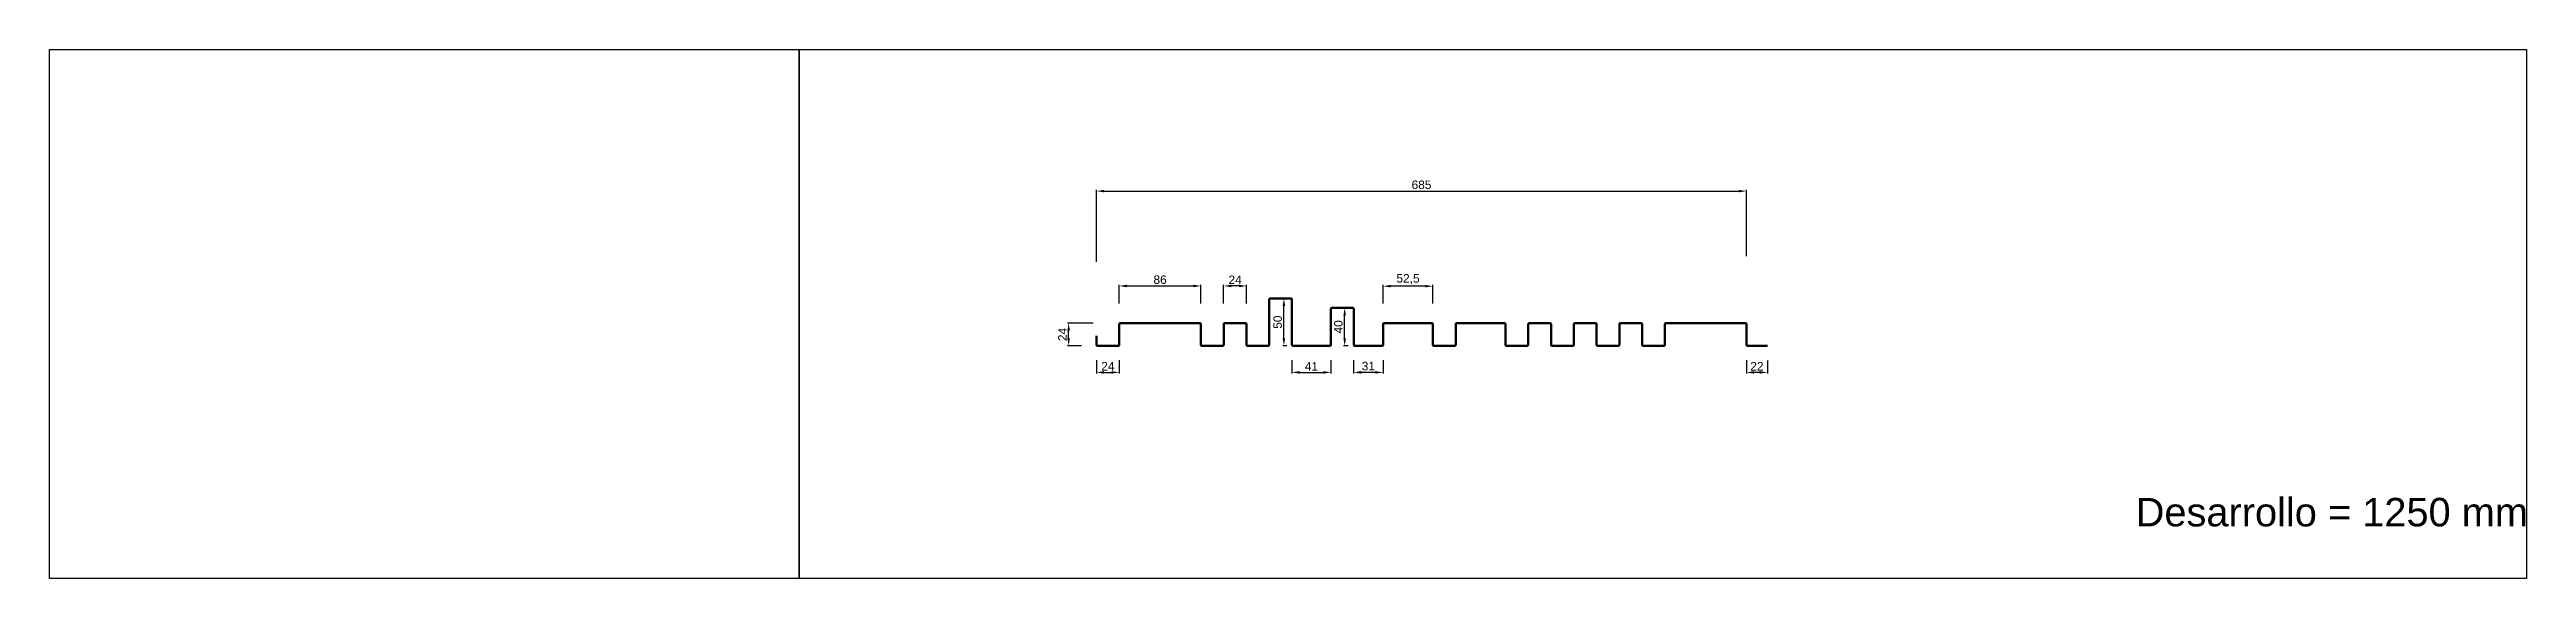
# Model space of a CAD drawing. Header units: millimetres. Extents: x 4334 to 41995838936, y 18500 to 30334.
# Drawn here: x 19188 to 21799, y 22005 to 22562 of the extents above; entities that cross this region are included whole.
import ezdxf

# ---------------------------------------------------------------- set-up
doc = ezdxf.new("R2010")
doc.units = ezdxf.units.MM
doc.layers.add('ANOTACIONES', color=7, linetype='Continuous', plot=False)
doc.layers.add('RECUADROS', color=253, linetype='Continuous')
doc.styles.get("Standard").update_dxf_attribs({"font": 'arial.ttf'})
doc.dimstyles.new('ISO-25', dxfattribs={"dimtxt": 9, "dimasz": 8, "dimexe": 1.25, "dimexo": 0.625, "dimgap": 2, "dimtad": 1, "dimdec": 1, "dimtxsty": 'Standard', "dimcen": 2.5, "dimadec": 0, "dimazin": 0, "dimtfac": 1, "dimtdec": 1, "dimtmove": 0, "dimatfit": 3, "dimfxl": 1, "dimarcsym": 0})

msp = doc.modelspace()

# ---------------------------------------------------------------- texts
at = {"layer": 'ANOTACIONES', "insert": (21386.96, 22089.85), "char_height": 30, "attachment_point": 1}
msp.add_mtext_dynamic_manual_height_columns('Desarrollo = 1250 mm', width=6765.1618, gutter_width=150, heights=[0], dxfattribs=at)

# ---------------------------------------------------------------- blocks, each defined once
blk = doc.blocks.new('*D516')
at = {"color": 0, "lineweight": -2, "transparency": 16777216}
for p, q in [((20291.8, 22338.6), (20291.8, 22414.5)), ((20299.8, 22413.2), (20968.8, 22413.2)), ((20976.8, 22344.7), (20976.8, 22414.5))]:
    blk.add_line(p, q, dxfattribs=at)
at = {"color": 0, "transparency": 16777216}
for points in [[(20299.8, 22414.5), (20299.8, 22411.9), (20291.8, 22413.2)], [(20968.8, 22414.5), (20968.8, 22411.9), (20976.8, 22413.2)]]:
    blk.add_solid(points, dxfattribs=at)
at = {"layer": 'Defpoints', "color": 0, "transparency": 16777216}
for p in [(20976.8, 22413.2), (20291.8, 22337.9), (20976.8, 22344.1)]:
    blk.add_point(p, dxfattribs=at)
at = {"color": 0, "transparency": 16777216, "insert": (20634.3, 22419.8), "char_height": 9, "attachment_point": 5}
blk.add_mtext('685', dxfattribs=at)
blk = doc.blocks.new('*D517')
at = {"color": 0, "lineweight": -2, "transparency": 16777216}
for p, q in [((20496.2, 22300.1), (20488, 22300.1)), ((20489.3, 22258.1), (20489.3, 22292.1)), ((20492.5, 22250.1), (20488, 22250.1))]:
    blk.add_line(p, q, dxfattribs=at)
at = {"color": 0, "transparency": 16777216}
for points in [[(20488, 22292.1), (20490.6, 22292.1), (20489.3, 22300.1)], [(20488, 22258.1), (20490.6, 22258.1), (20489.3, 22250.1)]]:
    blk.add_solid(points, dxfattribs=at)
at = {"layer": 'Defpoints', "color": 0, "transparency": 16777216}
for p in [(20489.3, 22300.1), (20496.8, 22300.1), (20493.1, 22250.1)]:
    blk.add_point(p, dxfattribs=at)
at = {"color": 0, "transparency": 16777216, "insert": (20482.7, 22275.1), "char_height": 9, "attachment_point": 5, "rotation": 90}
blk.add_mtext('50', dxfattribs=at)
blk = doc.blocks.new('*D518')
at = {"color": 0, "lineweight": -2, "transparency": 16777216}
for p, q in [((20561.2, 22290.1), (20552.1, 22290.1)), ((20553.3, 22258.1), (20553.3, 22282.1)), ((20557, 22250.1), (20552.1, 22250.1))]:
    blk.add_line(p, q, dxfattribs=at)
at = {"color": 0, "transparency": 16777216}
for points in [[(20552, 22282.1), (20554.7, 22282.1), (20553.3, 22290.1)], [(20552, 22258.1), (20554.7, 22258.1), (20553.3, 22250.1)]]:
    blk.add_solid(points, dxfattribs=at)
at = {"layer": 'Defpoints', "color": 0, "transparency": 16777216}
for p in [(20553.3, 22290.1), (20561.8, 22290.1), (20557.6, 22250.1)]:
    blk.add_point(p, dxfattribs=at)
at = {"color": 0, "transparency": 16777216, "insert": (20546.7, 22270.1), "char_height": 9, "attachment_point": 5, "rotation": 90}
blk.add_mtext('40', dxfattribs=at)
blk = doc.blocks.new('*D519')
at = {"color": 0, "lineweight": -2, "transparency": 16777216}
for p, q in [((20562.8, 22235), (20562.8, 22220.9)), ((20585.8, 22222.1), (20570.8, 22222.1)), ((20593.8, 22235), (20593.8, 22220.9))]:
    blk.add_line(p, q, dxfattribs=at)
at = {"color": 0, "transparency": 16777216}
for points in [[(20570.8, 22223.5), (20570.8, 22220.8), (20562.8, 22222.1)], [(20585.8, 22223.5), (20585.8, 22220.8), (20593.8, 22222.1)]]:
    blk.add_solid(points, dxfattribs=at)
at = {"layer": 'Defpoints', "color": 0, "transparency": 16777216}
for p in [(20562.8, 22235.7), (20562.8, 22222.1), (20593.8, 22235.7)]:
    blk.add_point(p, dxfattribs=at)
at = {"color": 0, "transparency": 16777216, "insert": (20578.3, 22228.7), "char_height": 9, "attachment_point": 5}
blk.add_mtext('31', dxfattribs=at)
blk = doc.blocks.new('*D520')
at = {"color": 0, "lineweight": -2, "transparency": 16777216}
for p, q in [((20497.8, 22235), (20497.8, 22220.9)), ((20505.8, 22222.1), (20530.8, 22222.1)), ((20538.8, 22235), (20538.8, 22220.9))]:
    blk.add_line(p, q, dxfattribs=at)
at = {"color": 0, "transparency": 16777216}
for points in [[(20505.8, 22223.5), (20505.8, 22220.8), (20497.8, 22222.1)], [(20530.8, 22223.5), (20530.8, 22220.8), (20538.8, 22222.1)]]:
    blk.add_solid(points, dxfattribs=at)
at = {"layer": 'Defpoints', "color": 0, "transparency": 16777216}
for p in [(20497.8, 22235.7), (20538.8, 22235.7), (20538.8, 22222.1)]:
    blk.add_point(p, dxfattribs=at)
at = {"color": 0, "transparency": 16777216, "insert": (20518.3, 22228.6), "char_height": 9, "attachment_point": 5}
blk.add_mtext('41', dxfattribs=at)
blk = doc.blocks.new('*D521')
at = {"color": 0, "lineweight": -2, "transparency": 16777216}
for p, q in [((20291.8, 22235), (20291.8, 22220.9)), ((20299.8, 22222.1), (20307.8, 22222.1)), ((20315.8, 22235), (20315.8, 22220.9))]:
    blk.add_line(p, q, dxfattribs=at)
at = {"color": 0, "transparency": 16777216}
for points in [[(20299.8, 22223.5), (20299.8, 22220.8), (20291.8, 22222.1)], [(20307.8, 22223.5), (20307.8, 22220.8), (20315.8, 22222.1)]]:
    blk.add_solid(points, dxfattribs=at)
at = {"layer": 'Defpoints', "color": 0, "transparency": 16777216}
for p in [(20291.8, 22235.7), (20315.8, 22235.7), (20315.8, 22222.1)]:
    blk.add_point(p, dxfattribs=at)
at = {"color": 0, "transparency": 16777216, "insert": (20303.8, 22228.6), "char_height": 9, "attachment_point": 5}
blk.add_mtext('24', dxfattribs=at)
blk = doc.blocks.new('*D522')
at = {"color": 0, "lineweight": -2, "transparency": 16777216}
for p, q in [((20315.8, 22294.7), (20315.8, 22314.5)), ((20323.8, 22313.2), (20393.8, 22313.2)), ((20401.8, 22294.7), (20401.8, 22314.5))]:
    blk.add_line(p, q, dxfattribs=at)
at = {"color": 0, "transparency": 16777216}
for points in [[(20323.8, 22314.6), (20323.8, 22311.9), (20315.8, 22313.2)], [(20393.8, 22314.6), (20393.8, 22311.9), (20401.8, 22313.2)]]:
    blk.add_solid(points, dxfattribs=at)
at = {"layer": 'Defpoints', "color": 0, "transparency": 16777216}
for p in [(20315.8, 22294.1), (20401.8, 22313.2), (20401.8, 22294.1)]:
    blk.add_point(p, dxfattribs=at)
at = {"color": 0, "transparency": 16777216, "insert": (20358.8, 22319.8), "char_height": 9, "attachment_point": 5}
blk.add_mtext('86', dxfattribs=at)
blk = doc.blocks.new('*D523')
at = {"color": 0, "lineweight": -2, "transparency": 16777216}
for p, q in [((20288.1, 22274.1), (20261.2, 22274.1)), ((20276.1, 22250.1), (20261.2, 22250.1)), ((20262.4, 22258.1), (20262.4, 22266.1))]:
    blk.add_line(p, q, dxfattribs=at)
at = {"color": 0, "transparency": 16777216}
for points in [[(20261.1, 22266.1), (20263.8, 22266.1), (20262.4, 22274.1)], [(20261.1, 22258.1), (20263.8, 22258.1), (20262.4, 22250.1)]]:
    blk.add_solid(points, dxfattribs=at)
at = {"layer": 'Defpoints', "color": 0, "transparency": 16777216}
for p in [(20262.4, 22274.1), (20288.7, 22274.1), (20276.7, 22250.1)]:
    blk.add_point(p, dxfattribs=at)
at = {"color": 0, "transparency": 16777216, "insert": (20255.9, 22262.1), "char_height": 9, "attachment_point": 5, "rotation": 90}
blk.add_mtext('24', dxfattribs=at)
blk = doc.blocks.new('*D524')
at = {"color": 0, "lineweight": -2, "transparency": 16777216}
for p, q in [((20593.8, 22294.6), (20593.8, 22314.3)), ((20638.3, 22313), (20601.8, 22313)), ((20646.3, 22294.6), (20646.3, 22314.3))]:
    blk.add_line(p, q, dxfattribs=at)
at = {"color": 0, "transparency": 16777216}
for points in [[(20601.8, 22314.3), (20601.8, 22311.7), (20593.8, 22313)], [(20638.3, 22314.3), (20638.3, 22311.7), (20646.3, 22313)]]:
    blk.add_solid(points, dxfattribs=at)
at = {"layer": 'Defpoints', "color": 0, "transparency": 16777216}
for p in [(20593.8, 22313), (20593.8, 22294), (20646.3, 22294)]:
    blk.add_point(p, dxfattribs=at)
at = {"color": 0, "transparency": 16777216, "insert": (20620.1, 22320.4), "char_height": 9, "attachment_point": 5}
blk.add_mtext('52,5', dxfattribs=at)
blk = doc.blocks.new('*D525')
at = {"color": 0, "lineweight": -2, "transparency": 16777216}
for p, q in [((20425.8, 22294.7), (20425.8, 22314.5)), ((20441.8, 22313.2), (20433.8, 22313.2)), ((20449.8, 22294.7), (20449.8, 22314.5))]:
    blk.add_line(p, q, dxfattribs=at)
at = {"color": 0, "transparency": 16777216}
for points in [[(20433.8, 22314.6), (20433.8, 22311.9), (20425.8, 22313.2)], [(20441.8, 22314.6), (20441.8, 22311.9), (20449.8, 22313.2)]]:
    blk.add_solid(points, dxfattribs=at)
at = {"layer": 'Defpoints', "color": 0, "transparency": 16777216}
for p in [(20425.8, 22313.2), (20425.8, 22294.1), (20449.8, 22294.1)]:
    blk.add_point(p, dxfattribs=at)
at = {"color": 0, "transparency": 16777216, "insert": (20437.8, 22319.7), "char_height": 9, "attachment_point": 5}
blk.add_mtext('24', dxfattribs=at)
blk = doc.blocks.new('*D526')
at = {"color": 0, "lineweight": -2, "transparency": 16777216}
for p, q in [((20976.8, 22235), (20976.8, 22220.9)), ((20990.8, 22222.1), (20984.8, 22222.1)), ((20998.8, 22234.5), (20998.8, 22220.9))]:
    blk.add_line(p, q, dxfattribs=at)
at = {"color": 0, "transparency": 16777216}
for points in [[(20984.8, 22223.5), (20984.8, 22220.8), (20976.8, 22222.1)], [(20990.8, 22223.5), (20990.8, 22220.8), (20998.8, 22222.1)]]:
    blk.add_solid(points, dxfattribs=at)
at = {"layer": 'Defpoints', "color": 0, "transparency": 16777216}
for p in [(20976.8, 22235.7), (20976.8, 22222.1), (20998.8, 22235.2)]:
    blk.add_point(p, dxfattribs=at)
at = {"color": 0, "transparency": 16777216, "insert": (20987.8, 22228.6), "char_height": 9, "attachment_point": 5}
blk.add_mtext('22', dxfattribs=at)

# ---------------------------------------------------------------- dimensions: what is measured, and where the dimension line sits
for base, p1, p2, picture, middle in [((20976.81, 22413.21), (20291.81, 22337.93), (20976.81, 22344.08), '*D516', (20634.31, 22419.8)), ((20401.81, 22313.22), (20315.81, 22294.09), (20401.81, 22294.09), '*D522', (20358.81, 22319.82)), ((20425.81, 22313.22), (20449.81, 22294.09), (20425.81, 22294.09), '*D525', (20437.81, 22319.74)), ((20593.81, 22313.01), (20646.31, 22293.99), (20593.81, 22293.99), '*D524', (20620.06, 22320.42)), ((20315.81, 22222.12), (20291.81, 22235.66), (20315.81, 22235.66), '*D521', (20303.81, 22228.64)), ((20538.81, 22222.12), (20497.81, 22235.66), (20538.81, 22235.66), '*D520', (20518.31, 22228.64)), ((20562.81, 22222.12), (20593.81, 22235.66), (20562.81, 22235.66), '*D519', (20578.31, 22228.72)), ((20976.81, 22222.12), (20998.81, 22235.16), (20976.81, 22235.66), '*D526', (20987.81, 22228.64))]:
    dim = msp.add_linear_dim(base=base, p1=p1, p2=p2, dimstyle='ISO-25')
    dim.commit()
    dim.dimension.update_dxf_attribs({"geometry": picture, "text_midpoint": middle})
for base, p1, p2, picture, middle in [((20489.3, 22300.08), (20493.12, 22250.08), (20496.81, 22300.08), '*D517', (20482.7, 22275.08)), ((20262.45, 22274.08), (20276.69, 22250.08), (20288.69, 22274.08), '*D523', (20255.93, 22262.08)), ((20553.34, 22290.08), (20557.64, 22250.08), (20561.81, 22290.08), '*D518', (20546.75, 22270.08))]:
    dim = msp.add_linear_dim(base=base, p1=p1, p2=p2, angle=90, dimstyle='ISO-25')
    dim.commit()
    dim.dimension.update_dxf_attribs({"geometry": picture, "text_midpoint": middle})

# ---------------------------------------------------------------- linework, layer by layer
at = {"color": 1, "lineweight": 50}
msp.add_lwpolyline([(20291.81, 22260.78), (20291.81, 22251.08, 0.4142136), (20292.81, 22250.08), (20314.81, 22250.08, 0.4142136), (20315.81, 22251.08), (20315.81, 22273.08, -0.4142136), (20316.81, 22274.08), (20400.81, 22274.08, -0.4142136), (20401.81, 22273.08), (20401.81, 22251.08, 0.4142136), (20402.81, 22250.08), (20424.81, 22250.08, 0.4142136), (20425.81, 22251.08), (20425.81, 22273.08, -0.4142136), (20426.81, 22274.08), (20448.81, 22274.08, -0.4142136), (20449.81, 22273.08), (20449.81, 22251.08, 0.4142136), (20450.81, 22250.08), (20472.81, 22250.08, 0.4142136), (20473.81, 22251.08), (20473.81, 22299.08, -0.4142136), (20474.81, 22300.08), (20496.81, 22300.08, -0.4142136), (20497.81, 22299.08), (20497.81, 22251.08, 0.4142136), (20498.81, 22250.08), (20537.81, 22250.08, 0.4142136), (20538.81, 22251.08), (20538.81, 22289.08, -0.4142136), (20539.81, 22290.08), (20561.81, 22290.08, -0.4142136), (20562.81, 22289.08), (20562.81, 22251.08, 0.4142136), (20563.81, 22250.08), (20592.81, 22250.08, 0.4142136), (20593.81, 22251.08), (20593.81, 22273.08, -0.4142136), (20594.81, 22274.08), (20645.31, 22274.08, -0.4142136), (20646.31, 22273.08), (20646.31, 22251.08, 0.4142136), (20647.31, 22250.08), (20669.31, 22250.08, 0.4142136), (20670.31, 22251.08), (20670.31, 22273.08, -0.4142136), (20671.31, 22274.08), (20721.81, 22274.08, -0.4142136), (20722.81, 22273.08), (20722.81, 22251.08, 0.4142136), (20723.81, 22250.08), (20745.81, 22250.08, 0.4142136), (20746.81, 22251.08), (20746.81, 22273.08, -0.4142136), (20747.81, 22274.08), (20769.81, 22274.08, -0.4142136), (20770.81, 22273.08), (20770.81, 22251.08, 0.4142136), (20771.81, 22250.08), (20793.81, 22250.08, 0.4142136), (20794.81, 22251.08), (20794.81, 22273.08, -0.4142136), (20795.81, 22274.08), (20817.81, 22274.08, -0.4142136), (20818.81, 22273.08), (20818.81, 22251.08, 0.4142136), (20819.81, 22250.08), (20841.81, 22250.08, 0.4142136), (20842.81, 22251.08), (20842.81, 22273.08, -0.4142136), (20843.81, 22274.08), (20865.81, 22274.08, -0.4142136), (20866.81, 22273.08), (20866.81, 22251.08, 0.4142136), (20867.81, 22250.08), (20889.81, 22250.08, 0.4142136), (20890.81, 22251.08), (20890.81, 22273.08, -0.4142136), (20891.81, 22274.08), (20975.81, 22274.08, -0.4142136), (20976.81, 22273.08), (20976.81, 22251.08, 0.4142136), (20977.81, 22250.08), (20998.81, 22250.08)], format="xyb", dxfattribs=at)
at = {"layer": 'RECUADROS', "color": 0, "lineweight": 30}
for points in [[(19188.41, 22562.4), (19978.53, 22562.4), (19978.53, 22004.94), (19188.41, 22004.94)], [(19978.53, 22562.4), (21798.79, 22562.4), (21798.79, 22004.94), (19978.53, 22004.94)]]:
    msp.add_lwpolyline(points, close=True, dxfattribs=at)

msp.set_redraw_order([(e.dxf.handle, doc.entitydb.next_handle()) for e in msp.query("TEXT MTEXT ATTDEF DIMENSION ARC_DIMENSION")])  # texts and dimensions are drawn at this point

doc.saveas('drawing.dxf')
